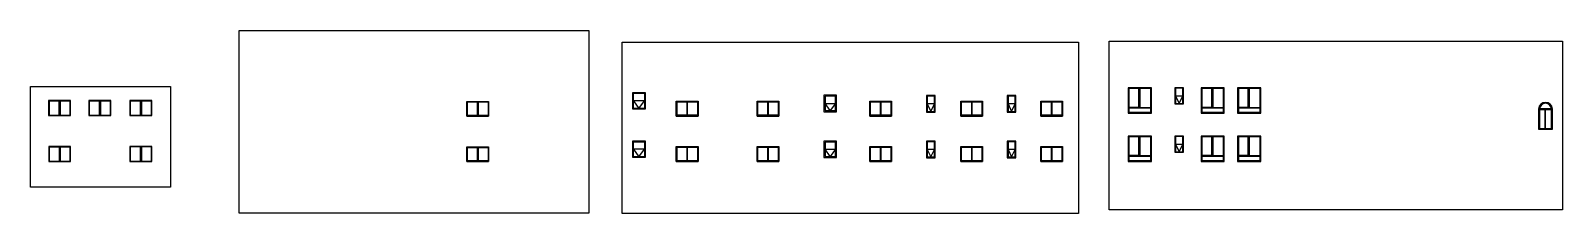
# Model space of a CAD drawing. Header units: centimetres. Extents: x -2070 to 55192, y -12264 to -4462.
# Drawn here: x -2070 to 9130, y -5800 to -4462 of the extents above; entities that cross this region are included whole.
import ezdxf

# ---------------------------------------------------------------- set-up
doc = ezdxf.new("R2010")
doc.units = ezdxf.units.CM
doc.header["$MEASUREMENT"] = 0
doc.layers.add('ARCHER', color=7, linetype='Continuous', lineweight=25)
picture_1 = doc.add_image_def('image1.jpg', size_in_pixel=(1341, 499))
picture_2 = doc.add_image_def('image2.jpg', size_in_pixel=(1340, 503))
picture_3 = doc.add_image_def('image3.jpg', size_in_pixel=(1030, 538))
picture_4 = doc.add_image_def('image4.jpg', size_in_pixel=(833, 600))

msp = doc.modelspace()

# ---------------------------------------------------------------- linework, layer by layer
at = {"layer": 'ARCHER', "color": 240, "ltscale": 1000, "true_color": 0xed1f24}
for p, q in [((6031.6, -4886.5), (6031.6, -5023.9)), ((6040.9, -4886.5), (6040.9, -5023.9)), ((6564.3, -4886.5), (6564.3, -5023.9)), ((6573.6, -4886.5), (6573.6, -5023.9)), ((6831.5, -4886.5), (6831.5, -5023.9)), ((6840.8, -4886.5), (6840.8, -5023.9)), ((2417.6, -4976.2), (2337.4, -4976.2)), ((2337.4, -4976.2), (2377.5, -5031.5)), ((2377.5, -5031.5), (2417.6, -4976.2)), ((3738.9, -4995), (3814.7, -4995)), ((3776.8, -5047.9), (3738.9, -4995)), ((3814.7, -4995), (3776.8, -5047.9)), ((4537.9, -4998.5), (4486.2, -4998.5)), ((4486.2, -4998.5), (4512.1, -5054.4)), ((4512.1, -5054.4), (4537.9, -4998.5)), ((5128.3, -4998.5), (5076.7, -4998.5)), ((5076.7, -4998.5), (5102.5, -5054.4)), ((5102.5, -5054.4), (5128.3, -4998.5)), ((6031.6, -5023.9), (5961.4, -5023.9)), ((6040.9, -5023.9), (6121.4, -5023.9)), ((6300.8, -4940.2), (6328.2, -4995.7)), ((6328.2, -4995.7), (6355.6, -4940.2)), ((6564.3, -5023.9), (6494.1, -5023.9)), ((6573.6, -5023.9), (6654, -5023.9)), ((6831.5, -5023.9), (6761.3, -5023.9)), ((6840.8, -5023.9), (6921.2, -5023.9)), ((-1938.6, -5083.8), (-1778.6, -5083.8)), ((-1644.3, -5083.8), (-1484.3, -5083.8)), ((-1344.5, -5083.8), (-1184.5, -5083.8)), ((1118.9, -5087.8), (1278.9, -5087.8)), ((2650.8, -5087.3), (2810.8, -5087.3)), ((3241.6, -5087.3), (3401.6, -5087.3)), ((4065.1, -5087.3), (4225.1, -5087.3)), ((4731.3, -5087.3), (4891.3, -5087.3)), ((5315.8, -5087.3), (5475.8, -5087.3)), ((5955.7, -5066.9), (6123.7, -5066.9)), ((6488.4, -5066.9), (6656.4, -5066.9)), ((6755.6, -5066.9), (6923.6, -5066.9)), ((6031.6, -5239.6), (6031.6, -5377)), ((6040.9, -5239.6), (6040.9, -5377)), ((6564.3, -5239.6), (6564.3, -5377)), ((6573.6, -5239.6), (6573.6, -5377)), ((6831.5, -5239.6), (6831.5, -5377)), ((6840.8, -5239.6), (6840.8, -5377)), ((2417.6, -5330.5), (2337.4, -5330.5)), ((2337.4, -5330.5), (2377.5, -5385.8)), ((2377.5, -5385.8), (2417.6, -5330.5)), ((3738.9, -5331), (3814.7, -5331)), ((3776.8, -5383.8), (3738.9, -5331)), ((3814.7, -5331), (3776.8, -5383.8)), ((4537.9, -5331.1), (4486.2, -5331.1)), ((4486.2, -5331.1), (4512.1, -5387)), ((4512.1, -5387), (4537.9, -5331.1)), ((5128.3, -5331.1), (5076.7, -5331.1)), ((5076.7, -5331.1), (5102.5, -5387)), ((5102.5, -5387), (5128.3, -5331.1)), ((6300.8, -5292.7), (6328.2, -5348.2)), ((6328.2, -5348.2), (6355.6, -5292.7)), ((-1937.9, -5419.9), (-1777.9, -5419.9)), ((-1344.5, -5419.9), (-1184.5, -5419.9)), ((1118.9, -5419.9), (1278.9, -5419.9)), ((2650.8, -5419.9), (2810.8, -5419.9)), ((3241.6, -5419.9), (3401.6, -5419.9)), ((4065.1, -5419.9), (4225.1, -5419.9)), ((4731.3, -5419.9), (4891.3, -5419.9)), ((5315.8, -5419.9), (5475.8, -5419.9)), ((5955.7, -5419.9), (6123.7, -5419.9)), ((6031.6, -5377), (5961.4, -5377)), ((6040.9, -5377), (6121.4, -5377)), ((6488.4, -5419.9), (6656.4, -5419.9)), ((6564.3, -5377), (6494.1, -5377)), ((6573.6, -5377), (6654, -5377)), ((6755.6, -5419.9), (6923.6, -5419.9)), ((6755.6, -5419.9), (6925.6, -5419.9)), ((6831.5, -5377), (6761.3, -5377)), ((6840.8, -5377), (6921.2, -5377))]:
    msp.add_line(p, q, dxfattribs=at)
for points in [[(2332.1, -4915.6), (2422.8, -4915.6), (2422.8, -5036.7), (2332.1, -5036.7)], [(2337.4, -4920.9), (2417.6, -4920.9), (2417.6, -5031.5), (2337.4, -5031.5)], [(5955.7, -5066.9), (6125.7, -5066.9), (6125.7, -4880.8), (5955.7, -4880.8)], [(5961.4, -5061.2), (6120, -5061.2), (6120, -4886.5), (5961.4, -4886.5)], [(6359.1, -4881.2), (6297.3, -4881.2), (6297.3, -4999.2), (6359.1, -4999.2)], [(6355.6, -4884.7), (6300.8, -4884.7), (6300.8, -4995.7), (6355.6, -4995.7)], [(6355.6, -4884.7), (6300.8, -4884.7), (6300.8, -4940.2), (6355.6, -4940.2)], [(6488.4, -5066.9), (6658.4, -5066.9), (6658.4, -4880.8), (6488.4, -4880.8)], [(6494.1, -5061.2), (6652.7, -5061.2), (6652.7, -4886.5), (6494.1, -4886.5)], [(6755.6, -5066.9), (6925.6, -5066.9), (6925.6, -4880.8), (6755.6, -4880.8)], [(6761.3, -5061.2), (6919.9, -5061.2), (6919.9, -4886.5), (6761.3, -4886.5)], [(-1778.6, -4974.4), (-1938.6, -4974.4), (-1938.6, -5083.8), (-1778.6, -5083.8)], [(-1781.5, -4978.5), (-1935.8, -4978.5), (-1935.8, -5080.9), (-1781.5, -5080.9)], [(-1861, -4978.5), (-1854.7, -4978.5), (-1854.7, -5080.9), (-1861, -5080.9)], [(-1484.3, -4974.4), (-1644.3, -4974.4), (-1644.3, -5083.8), (-1484.3, -5083.8)], [(-1487.2, -4978.5), (-1641.4, -4978.5), (-1641.4, -5080.9), (-1487.2, -5080.9)], [(-1566.7, -4978.5), (-1560.3, -4978.5), (-1560.3, -5080.9), (-1566.7, -5080.9)], [(-1184.5, -4974.4), (-1344.5, -4974.4), (-1344.5, -5083.8), (-1184.5, -5083.8)], [(-1187.3, -4978.5), (-1341.6, -4978.5), (-1341.6, -5080.9), (-1187.3, -5080.9)], [(-1266.8, -4978.5), (-1260.5, -4978.5), (-1260.5, -5080.9), (-1266.8, -5080.9)], [(1278.9, -5087.8), (1119.3, -5087.8), (1119.3, -4980), (1278.9, -4980)], [(1274.1, -5083), (1124.1, -5083), (1124.1, -4984.7), (1274.1, -4984.7)], [(1196.4, -4984.7), (1202.9, -4984.7), (1202.9, -5083), (1196.4, -5083)], [(2650.8, -4978.1), (2810.8, -4978.1), (2810.8, -5087.3), (2650.8, -5087.3)], [(2656.4, -4983.7), (2805.1, -4983.7), (2805.1, -5081.6), (2656.4, -5081.6)], [(2733.8, -4983.7), (2728.1, -4983.7), (2728.1, -5081.6), (2733.8, -5081.6)], [(3241.6, -4978.1), (3401.6, -4978.1), (3401.6, -5087.3), (3241.6, -5087.3)], [(3247.2, -4983.7), (3395.9, -4983.7), (3395.9, -5081.6), (3247.2, -5081.6)], [(3324.6, -4983.7), (3318.9, -4983.7), (3318.9, -5081.6), (3324.6, -5081.6)], [(3822.6, -4934.2), (3730.9, -4934.2), (3730.9, -5055.8), (3822.6, -5055.8)], [(3814.7, -4942.2), (3738.9, -4942.2), (3738.9, -5047.9), (3814.7, -5047.9)], [(4065.1, -4978.1), (4225.1, -4978.1), (4225.1, -5087.3), (4065.1, -5087.3)], [(4070.8, -4983.7), (4219.4, -4983.7), (4219.4, -5081.6), (4070.8, -5081.6)], [(4148.1, -4983.7), (4142.4, -4983.7), (4142.4, -5081.6), (4148.1, -5081.6)], [(4542.8, -4937.6), (4481.3, -4937.6), (4481.3, -5059.4), (4542.8, -5059.4)], [(4537.9, -4942.6), (4486.2, -4942.6), (4486.2, -5054.4), (4537.9, -5054.4)], [(4731.3, -4978.1), (4891.3, -4978.1), (4891.3, -5087.3), (4731.3, -5087.3)], [(4737, -4983.7), (4885.6, -4983.7), (4885.6, -5081.6), (4737, -5081.6)], [(4814.3, -4983.7), (4808.6, -4983.7), (4808.6, -5081.6), (4814.3, -5081.6)], [(5133.3, -4937.6), (5071.7, -4937.6), (5071.7, -5059.4), (5133.3, -5059.4)], [(5128.3, -4942.6), (5076.7, -4942.6), (5076.7, -5054.4), (5128.3, -5054.4)], [(5315.8, -4978.1), (5475.8, -4978.1), (5475.8, -5087.3), (5315.8, -5087.3)], [(5321.5, -4983.7), (5470.2, -4983.7), (5470.2, -5081.6), (5321.5, -5081.6)], [(5398.8, -4983.7), (5393.1, -4983.7), (5393.1, -5081.6), (5398.8, -5081.6)], [(5961.4, -5027.9), (6120, -5027.9), (6120, -5061.2), (5961.4, -5061.2)], [(6494.1, -5027.9), (6652.7, -5027.9), (6652.7, -5061.2), (6494.1, -5061.2)], [(6761.3, -5027.9), (6919.9, -5027.9), (6919.9, -5061.2), (6761.3, -5061.2)], [(9057.6, -5034.6), (8956.6, -5034.6), (8956.6, -5184.4), (9057.6, -5184.4)], [(9051.2, -5041), (8962.9, -5041), (8962.9, -5178), (9051.2, -5178)], [(9007.1, -5041), (9001, -5041), (9001, -5178), (9007.1, -5178)], [(5955.7, -5419.9), (6125.7, -5419.9), (6125.7, -5233.9), (5955.7, -5233.9)], [(5961.4, -5414.2), (6120, -5414.2), (6120, -5239.6), (5961.4, -5239.6)], [(6359.1, -5233.7), (6297.3, -5233.7), (6297.3, -5351.7), (6359.1, -5351.7)], [(6355.6, -5237.2), (6300.8, -5237.2), (6300.8, -5348.2), (6355.6, -5348.2)], [(6355.6, -5237.2), (6300.8, -5237.2), (6300.8, -5292.7), (6355.6, -5292.7)], [(6488.4, -5419.9), (6658.4, -5419.9), (6658.4, -5233.9), (6488.4, -5233.9)], [(6494.1, -5414.2), (6652.7, -5414.2), (6652.7, -5239.6), (6494.1, -5239.6)], [(6755.6, -5419.9), (6925.6, -5419.9), (6925.6, -5233.9), (6755.6, -5233.9)], [(6761.3, -5414.2), (6919.9, -5414.2), (6919.9, -5239.6), (6761.3, -5239.6)], [(-1777.9, -5310.6), (-1937.9, -5310.6), (-1937.9, -5419.9), (-1777.9, -5419.9)], [(-1780.8, -5314.6), (-1935, -5314.6), (-1935, -5417.1), (-1780.8, -5417.1)], [(-1860.3, -5314.6), (-1853.9, -5314.6), (-1853.9, -5417.1), (-1860.3, -5417.1)], [(-1184.5, -5309.2), (-1344.5, -5309.2), (-1344.5, -5419.9), (-1184.5, -5419.9)], [(-1187.3, -5312.1), (-1341.6, -5312.1), (-1341.6, -5417.1), (-1187.3, -5417.1)], [(-1266.8, -5312.1), (-1260.5, -5312.1), (-1260.5, -5417.1), (-1266.8, -5417.1)], [(1278.9, -5419.9), (1119.3, -5419.9), (1119.3, -5312.1), (1278.9, -5312.1)], [(1274.1, -5415.1), (1124.1, -5415.1), (1124.1, -5316.9), (1274.1, -5316.9)], [(1196.4, -5316.9), (1202.9, -5316.9), (1202.9, -5415.1), (1196.4, -5415.1)], [(2332.1, -5270), (2422.8, -5270), (2422.8, -5391.1), (2332.1, -5391.1)], [(2337.4, -5275.2), (2417.6, -5275.2), (2417.6, -5385.8), (2337.4, -5385.8)], [(2650.8, -5310.7), (2810.8, -5310.7), (2810.8, -5419.9), (2650.8, -5419.9)], [(2656.4, -5316.3), (2805.1, -5316.3), (2805.1, -5414.3), (2656.4, -5414.3)], [(2733.8, -5316.3), (2728.1, -5316.3), (2728.1, -5414.3), (2733.8, -5414.3)], [(3241.6, -5310.7), (3401.6, -5310.7), (3401.6, -5419.9), (3241.6, -5419.9)], [(3247.2, -5316.3), (3395.9, -5316.3), (3395.9, -5414.3), (3247.2, -5414.3)], [(3324.6, -5316.3), (3318.9, -5316.3), (3318.9, -5414.3), (3324.6, -5414.3)], [(3822.6, -5270.2), (3730.9, -5270.2), (3730.9, -5391.8), (3822.6, -5391.8)], [(3814.7, -5278.2), (3738.9, -5278.2), (3738.9, -5383.8), (3814.7, -5383.8)], [(4065.1, -5310.7), (4225.1, -5310.7), (4225.1, -5419.9), (4065.1, -5419.9)], [(4070.8, -5316.3), (4219.4, -5316.3), (4219.4, -5414.3), (4070.8, -5414.3)], [(4148.1, -5316.3), (4142.4, -5316.3), (4142.4, -5414.3), (4148.1, -5414.3)], [(4542.8, -5270.2), (4481.3, -5270.2), (4481.3, -5392), (4542.8, -5392)], [(4537.9, -5275.2), (4486.2, -5275.2), (4486.2, -5387), (4537.9, -5387)], [(4731.3, -5310.7), (4891.3, -5310.7), (4891.3, -5419.9), (4731.3, -5419.9)], [(4737, -5316.3), (4885.6, -5316.3), (4885.6, -5414.3), (4737, -5414.3)], [(4814.3, -5316.3), (4808.6, -5316.3), (4808.6, -5414.3), (4814.3, -5414.3)], [(5133.3, -5270.2), (5071.7, -5270.2), (5071.7, -5392), (5133.3, -5392)], [(5128.3, -5275.2), (5076.7, -5275.2), (5076.7, -5387), (5128.3, -5387)], [(5315.8, -5310.7), (5475.8, -5310.7), (5475.8, -5419.9), (5315.8, -5419.9)], [(5321.5, -5316.3), (5470.2, -5316.3), (5470.2, -5414.3), (5321.5, -5414.3)], [(5398.8, -5316.3), (5393.1, -5316.3), (5393.1, -5414.3), (5398.8, -5414.3)], [(5961.4, -5380.9), (6120, -5380.9), (6120, -5414.2), (5961.4, -5414.2)], [(6494.1, -5380.9), (6652.7, -5380.9), (6652.7, -5414.2), (6494.1, -5414.2)], [(6761.3, -5380.9), (6919.9, -5380.9), (6919.9, -5414.2), (6761.3, -5414.2)]]:
    msp.add_lwpolyline(points, close=True, dxfattribs=at)
for radius in [50.7, 44.3]:
    msp.add_arc((9007.1, -5038.3), radius, 4.08977, 175.91023, dxfattribs=at)

# ---------------------------------------------------------------- pictures from other files: only their frames are drawn
image = msp.add_image(picture_3, insert=(-544.8, -5797.7), size_in_units=(2556.2, 1335.2), dxfattribs=at)
image.dxf.flags = 7
image = msp.add_image(picture_2, insert=(2254.8, -5799.6), size_in_units=(3337.9, 1253), dxfattribs=at)
image.dxf.flags = 7
image = msp.add_image(picture_1, insert=(5817, -5773.3), size_in_units=(3313.4, 1233), dxfattribs=at)
image.dxf.flags = 7
image = msp.add_image(picture_4, insert=(-2070.4, -5607.4), size_in_units=(1023.2, 737), dxfattribs=at)
image.dxf.flags = 7

doc.saveas('drawing.dxf')
